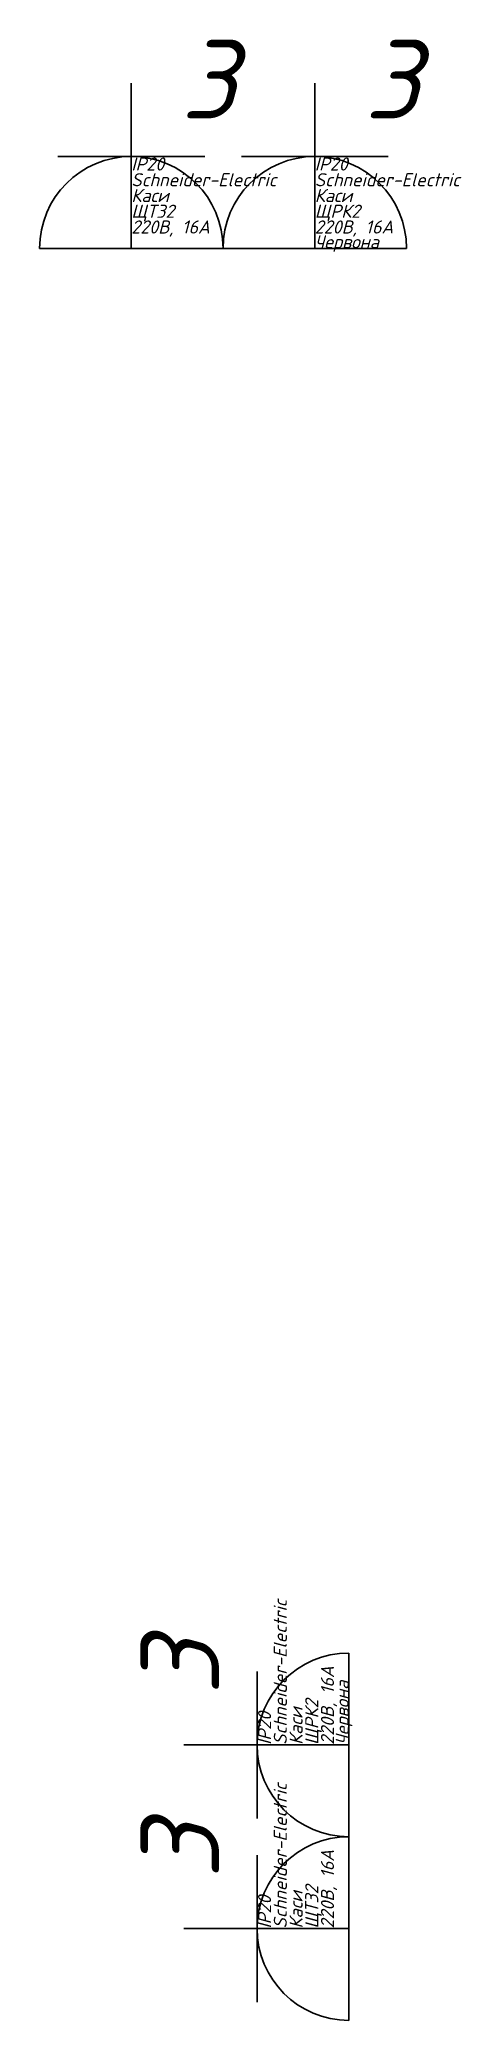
# Model space of a CAD drawing. Header units: millimetres. Extents: x -164867 to 807677, y -316775 to 513985.
# Drawn here: x 215730 to 216535, y -178387 to -174612 of the extents above; entities that cross this region are included whole.
import ezdxf
from ezdxf.enums import TextEntityAlignment as Align

# ---------------------------------------------------------------- set-up
doc = ezdxf.new("R2010")
doc.units = ezdxf.units.MM
doc.layers.add('E_Hidden atributes', color=2, linetype='Continuous', plot=False)
doc.layers.add('E_Обладнання', color=84, linetype='Continuous', lineweight=35)
doc.styles.add('GOST 2.304', font='isocpeui.ttf')
doc.styles.add('orientation to layout', font='isocpeui.ttf')

# ---------------------------------------------------------------- blocks, each defined once
blk = doc.blocks.new('*U506')
at = {"color": 0, "linetype": 'Continuous', "lineweight": 30}
for p, q in [((0, 275), (0, 415)), ((0, 275), (0, 415)), ((0, 275), (0, 415)), ((140, 275), (-140, 275)), ((0, 275), (0, 100)), ((175, 100), (-175, 100))]:
    blk.add_line(p, q, dxfattribs=at)
blk.add_arc((0, 100), 175, 0, 180, dxfattribs=at)
at = {"color": 0, "style": 'orientation to layout'}
blk.add_attdef('AMOUNT', text='', height=150, dxfattribs=at).set_placement((147.2, 422.2), align=Align.MIDDLE_CENTER)
at = {"layer": 'E_Hidden atributes', "style": 'GOST 2.304'}
for tag, p in [('IP', (0, 248.2)), ('VENDOR', (0, 218.2)), ('INSTALATION', (0, 188.2)), ('LOCATION', (0, 158.2)), ('VOLTAGE_CURRENT', (0, 128.2)), ('COLOR', (0, 100))]:
    blk.add_attdef(tag, p, '', height=25, dxfattribs=at)

msp = doc.modelspace()

# ---------------------------------------------------------------- block references
at = {"layer": 'E_Обладнання'}
msp.add_blockref('*U506', (215905.39, -175110.02), dxfattribs=at).add_auto_attribs({'AMOUNT': '3', 'INSTALATION': 'Каси', 'IP': 'IP20', 'VENDOR': 'Schneider-Electric', 'LOCATION': 'ЩТЗ2', 'VOLTAGE_CURRENT': '220В, 16А'})
at = {"layer": 'E_Обладнання', "color": 1}
msp.add_blockref('*U506', (216255.39, -175110.02), dxfattribs=at).add_auto_attribs({'AMOUNT': '3', 'INSTALATION': 'Каси', 'IP': 'IP20', 'VENDOR': 'Schneider-Electric', 'LOCATION': 'ЩРК2', 'VOLTAGE_CURRENT': '220В, 16А', 'COLOR': 'Червона'})
at = {"layer": 'E_Обладнання', "color": 1, "rotation": 90}
msp.add_blockref('*U506', (216420.37, -177861.83), dxfattribs=at).add_auto_attribs({'AMOUNT': '3', 'INSTALATION': 'Каси', 'IP': 'IP20', 'VENDOR': 'Schneider-Electric', 'LOCATION': 'ЩРК2', 'VOLTAGE_CURRENT': '220В, 16А', 'COLOR': 'Червона'})
at = {"layer": 'E_Обладнання', "rotation": 90}
msp.add_blockref('*U506', (216420.37, -178211.83), dxfattribs=at).add_auto_attribs({'AMOUNT': '3', 'INSTALATION': 'Каси', 'IP': 'IP20', 'VENDOR': 'Schneider-Electric', 'LOCATION': 'ЩТЗ2', 'VOLTAGE_CURRENT': '220В, 16А'})

doc.saveas('drawing.dxf')
